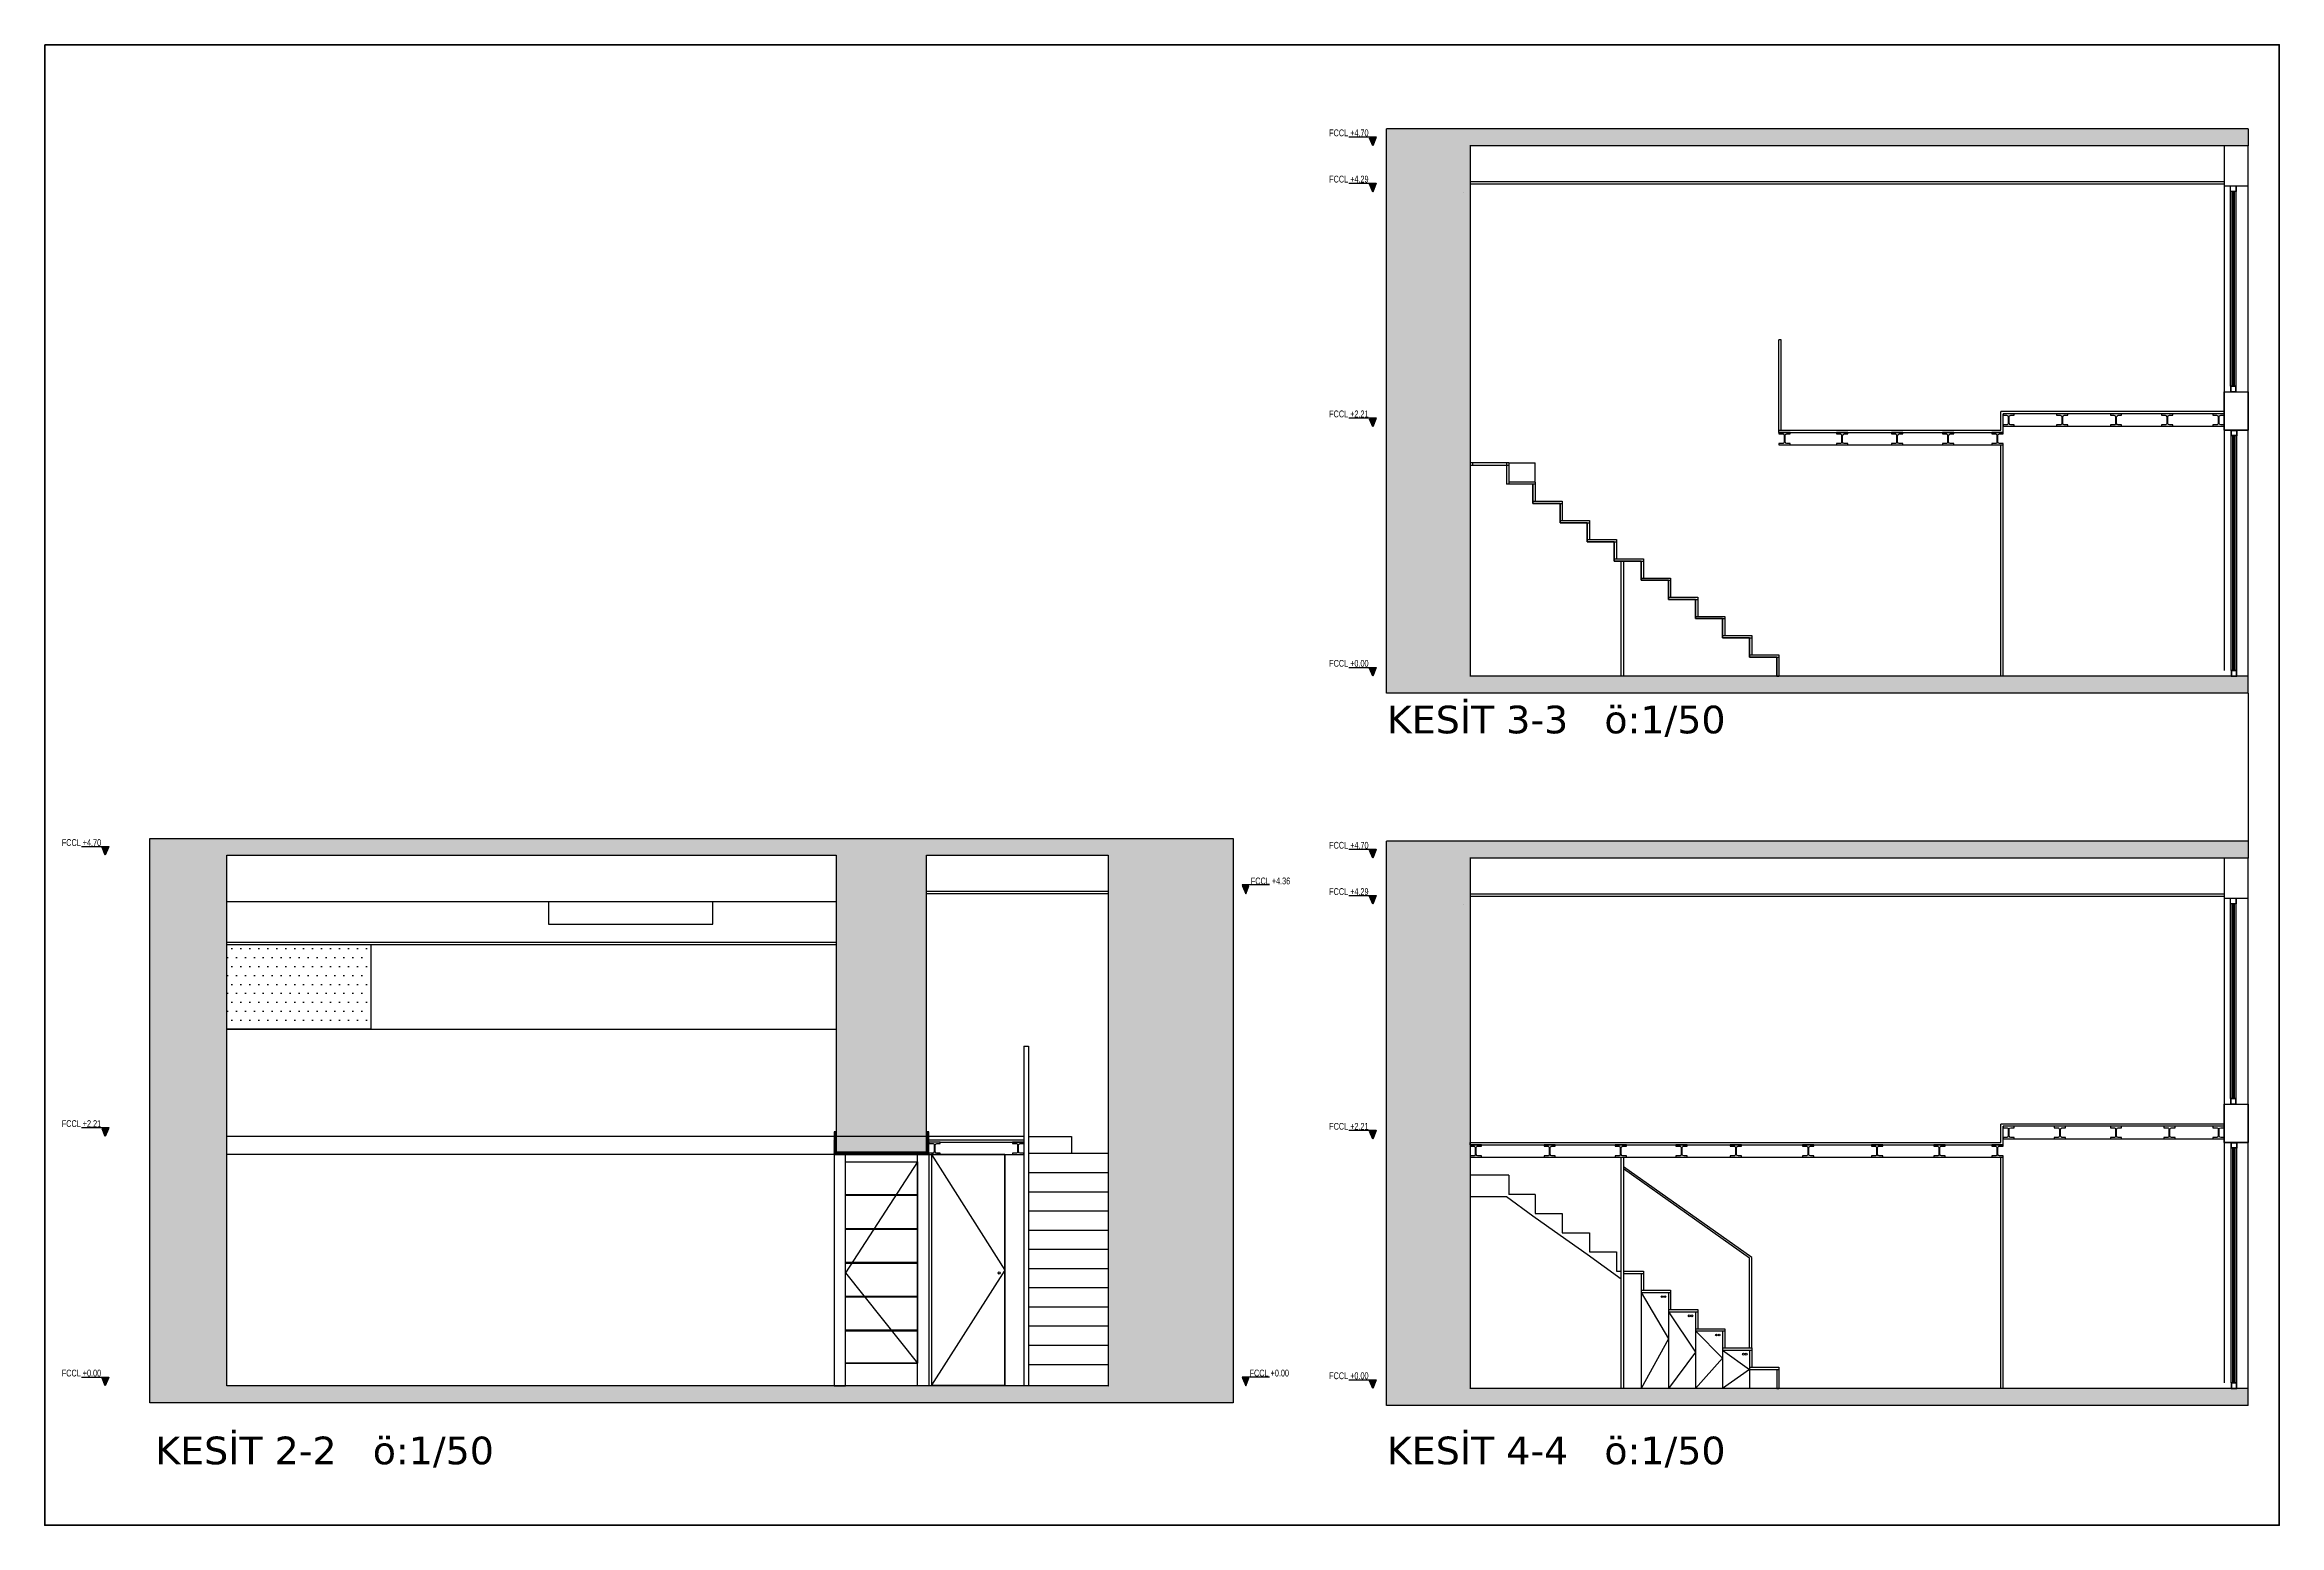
# Model space of a CAD drawing. Header units: centimetres. Extents: x -172755 to -168367, y -82915 to -78980.
# Drawn here: x -172755 to -170776, y -82915 to -81603 of the extents above; entities that cross this region are included whole.
import ezdxf
from ezdxf.enums import TextEntityAlignment as Align

# ---------------------------------------------------------------- set-up
doc = ezdxf.new("R2010")
doc.units = ezdxf.units.CM
doc.header["$LTSCALE"] = 50
for name, pattern in [('DOT', [0.25, 0, -0.25]), ('GF$0$HIDDEN', [0.375, 0.25, -0.125]), ('GF_alt_2$0$HIDDEN', [0.375, 0.25, -0.125]), ('HIDDEN', [9.525, 6.35, -3.175])]:
    doc.linetypes.add(name, pattern=pattern)
doc.layers.get('0').update_dxf_attribs({"color": 161, "lineweight": 35})
for name, color, linetype in [('DIM', 1, 'Continuous'), ('DIM_20', 61, 'Continuous'), ('DIM_50', 61, 'Continuous'), ('DOORS_VIEW', 3, 'Continuous'), ('FURNITURE', 3, 'Continuous'), ('GF$0$DOORS', 4, 'Continuous'), ('GF$0$WALL_PROJECTION', 253, 'GF$0$HIDDEN'), ('GF$0$WOOD_CLADDING', 44, 'Continuous'), ('Levels1_50', 4, 'Continuous'), ('PROFILE', 5, 'Continuous'), ('PROFILE_VIEW', 3, 'Continuous'), ('STONE_CLADDING', 41, 'Continuous'), ('STRUCT_BEAM', 30, 'Continuous'), ('SYMBOL', 7, 'Continuous'), ('TEXT_50', 5, 'Continuous'), ('VIEW', 153, 'Continuous'), ('WALL_GYPSUM_SECTION', 4, 'Continuous'), ('WALL_HATCH', 3, 'Continuous'), ('WALL_PROJECTION', 253, 'HIDDEN'), ('WALL_SECTION', 1, 'Continuous'), ('WALL_VIEW', 7, 'Continuous'), ('WIN_GLASS', 4, 'Continuous'), ('WOOD_CLADDING', 44, 'Continuous')]:
    doc.layers.add(name, color=color, linetype=linetype)
doc.styles.add('ROM0', font='ROMANS.SHX')
doc.styles.get("Standard").update_dxf_attribs({"font": 'arial.ttf'})
doc.styles.add('SWISS', font='swisscl.ttf')

msp = doc.modelspace()

# ---------------------------------------------------------------- texts
at = {"layer": 'TEXT_50', "char_height": 24.5, "width": 403.406, "attachment_point": 1}
for s, insert in [('{\\fVerdana|b0|i0|c162|p34;KESİT 3-3   ö:1/50}', (-171566.3, -82188.8)), ('{\\fVerdana|b0|i0|c162|p34;KESİT 2-2   ö:1/50}', (-172657.5, -82836.4)), ('{\\fVerdana|b0|i0|c162|p34;KESİT 4-4   ö:1/50}', (-171566.3, -82836.4))]:
    msp.add_mtext(s, dxfattribs=dict(at, insert=insert))

# ---------------------------------------------------------------- blocks, each defined once
blk = doc.blocks.new('-ENSTA01')
at = {"layer": 'DIM', "color": 5}
blk.add_lwpolyline([(-540, 200), (83, 200), (72, 175), (72, 175), (0, 0), (-72, 175), (72, 175)], dxfattribs=at)
at = {"layer": 'DIM', "color": 252}
blk.add_solid([(0, 0), (-72, 175), (72, 175)], dxfattribs=at)
at = {"layer": 'DIM_20', "color": 3, "style": 'ROM0'}
blk.add_attdef('%%P0.00', (-543, 249), '', height=120, dxfattribs=at)

# ---------------------------------------------------------------- hatches: boundary and pattern name
at = {"layer": 'STONE_CLADDING'}
h = msp.add_hatch(dxfattribs=at)
h.set_pattern_fill('ANSI31', color=256, scale=0.2, style=0)
h.set_pattern_definition([(45, (-190525.346, -83033.25525), (-0.449012806, 0.449012806), [])])
h.paths.add_polyline_path([(-172054.1, -82566.4), (-172056.1, -82566.4), (-172056.1, -82584.4), (-172056.1, -82586.4), (-171972.1, -82586.4), (-171972.1, -82566.4), (-171974.1, -82566.4), (-171974.1, -82584.4), (-172054.1, -82584.4)])
at = {"layer": 'VIEW'}
h = msp.add_hatch(dxfattribs=at)
h.set_pattern_fill('DOTS', color=256, scale=5, style=0)
h.set_pattern_definition([(180, (-172466.552, -82475.4144), (-3.96875, 7.9375), [0, -7.9375])])
h.paths.add_polyline_path([(-172594, -82400.4), (-172466.6, -82400.4), (-172466.6, -82475.4), (-172594, -82475.4)])
at = {"layer": 'WALL_HATCH'}
h = msp.add_hatch(dxfattribs=at)
h.set_pattern_fill('ANSI33', color=256, angle=360, style=0)
h.set_pattern_definition([(45, (-180845.7617, -83988.217), (-4.490128, 4.490128), []), (45, (-180841.2716, -83988.217), (-4.490128, 4.490128), [3.175, -1.5875])])
h.paths.add_polyline_path([(-171566.7, -82177.7), (-170803.3, -82177.7), (-170803.3, -82162.7), (-171492.6, -82162.7), (-171492.6, -81692.7), (-170803.3, -81692.7), (-170803.3, -81677.7), (-171566.7, -81677.7)])
h = msp.add_hatch(dxfattribs=at)
h.set_pattern_fill('ANSI33', color=256, angle=360, style=0)
h.set_pattern_definition([(45, (-195103.704, -86554.494), (-4.490128, 4.490128), []), (45, (-195099.214, -86554.494), (-4.490128, 4.490128), [3.175, -1.5875])])
h.paths.add_polyline_path([(-171974.1, -82321.4), (-171813.2, -82321.4), (-171813.2, -82355.4), (-171702.5, -82355.4), (-171702.5, -82306.4), (-172662.3, -82306.4), (-172662.3, -82321.4), (-172594, -82321.4), (-172054.1, -82321.4), (-172054.1, -82400.4), (-172054.1, -82400.4), (-172054.1, -82475.4), (-172054.1, -82475.4), (-172054.1, -82584.4), (-171974.1, -82584.4), (-171974.1, -82566.4), (-171974.1, -82566.4)])
h.paths.add_polyline_path([(-171702.5, -82355.4), (-171813.2, -82355.4), (-171813.2, -82573.4), (-171813.2, -82741.4), (-171812.7, -82741.4), (-171812.7, -82743.4), (-171813.2, -82743.4), (-171813.2, -82791.4), (-171702.5, -82791.4)])
h.paths.add_polyline_path([(-172594, -82570.4), (-172662.3, -82570.4), (-172662.3, -82791.4), (-172594, -82791.4), (-172594, -82781.4), (-172594, -82704.4), (-172594, -82696.4)])
h.paths.add_polyline_path([(-172594, -82321.4), (-172662.3, -82321.4), (-172662.3, -82570.4), (-172594, -82570.4)], flags=17)
h.paths.add_polyline_path([(-171702.5, -82806.4), (-171702.5, -82791.4), (-171813.2, -82791.4), (-171974.1, -82791.4), (-172594, -82791.4), (-172662.3, -82791.4), (-172662.3, -82806.4)])
h = msp.add_hatch(dxfattribs=at)
h.set_pattern_fill('ANSI33', color=256, angle=360, style=0)
h.set_pattern_definition([(45, (-180845.7617, -84619.3876), (-4.490128, 4.490128), []), (45, (-180841.2716, -84619.3876), (-4.490128, 4.490128), [3.175, -1.5875])])
h.paths.add_polyline_path([(-171566.7, -82808.8), (-170803.3, -82808.8), (-170803.3, -82793.8), (-171492.6, -82793.8), (-171492.6, -82323.8), (-170803.3, -82323.8), (-170803.3, -82308.8), (-171566.7, -82308.8)])

# ---------------------------------------------------------------- linework, layer by layer
msp.add_lwpolyline([(-172755.5, -81603.2), (-170775.6, -81603.2), (-170775.6, -82915), (-172755.5, -82915)], close=True)
at = {"layer": 'DIM_50'}
for p, q in [((-170824.4, -81728.2), (-170803.3, -81728.2)), ((-171218.9, -81944.7), (-171218.9, -81864.7)), ((-171216.9, -81864.7), (-171218.9, -81864.7)), ((-171216.9, -81944.7), (-171216.9, -81864.7)), ((-171218.9, -81944.7), (-171022.4, -81944.7)), ((-171218.9, -81946.7), (-171218.9, -81944.7)), ((-171218.9, -81946.7), (-171020.4, -81946.7)), ((-171022.4, -81944.7), (-171022.4, -81928.3)), ((-170824.4, -81928.3), (-171022.4, -81928.3)), ((-171020.4, -81946.7), (-171020.4, -81930.3)), ((-170824.4, -81930.3), (-171020.4, -81930.3)), ((-171010.4, -81941.3), (-170834.4, -81941.3)), ((-171492.6, -81957.7), (-171492.6, -82162.7)), ((-171208.9, -81957.7), (-171030.4, -81957.7)), ((-171458.4, -81973.7), (-171492.6, -81973.7)), ((-171458.4, -81975.9), (-171492.6, -81975.9)), ((-171490.4, -81973.9), (-171490.4, -81975.9)), ((-171460.4, -81973.7), (-171460.4, -81992.7)), ((-171458.4, -81973.7), (-171458.4, -81992.7)), ((-171458.4, -81973.7), (-171434.9, -81973.7)), ((-171434.9, -81990.7), (-171434.9, -81973.7)), ((-171434.9, -81992.7), (-171460.4, -81992.7)), ((-171434.9, -81990.7), (-171458.4, -81990.7)), ((-171436.9, -81992.7), (-171436.9, -82009.7)), ((-171434.9, -81990.7), (-171434.9, -82007.7)), ((-171436.9, -82007.7), (-171410.9, -82007.7)), ((-171436.9, -82009.7), (-171410.9, -82009.7)), ((-171412.9, -82009.7), (-171412.9, -82026.7)), ((-171412.9, -82024.7), (-171386.9, -82024.7)), ((-171410.9, -82007.7), (-171410.9, -82009.7)), ((-171410.9, -82008.7), (-171410.9, -82024.7)), ((-171386.9, -82024.7), (-171386.9, -82026.7)), ((-171386.9, -82025.7), (-171386.9, -82041.7)), ((-171412.9, -82026.7), (-171386.9, -82026.7)), ((-171388.9, -82026.7), (-171388.9, -82043.7)), ((-171388.9, -82041.7), (-171362.9, -82041.7)), ((-171388.9, -82043.7), (-171362.9, -82043.7)), ((-171364.9, -82043.7), (-171364.9, -82060.7)), ((-171362.9, -82041.7), (-171362.9, -82043.7)), ((-171362.9, -82042.7), (-171362.9, -82058.7)), ((-171364.9, -82058.7), (-171338.9, -82058.7)), ((-171364.9, -82060.7), (-171338.9, -82060.7)), ((-171340.9, -82060.7), (-171340.9, -82077.7)), ((-171338.9, -82058.7), (-171338.9, -82060.7)), ((-171338.9, -82059.7), (-171338.9, -82075.7)), ((-171340.9, -82075.7), (-171314.9, -82075.7)), ((-171340.9, -82077.7), (-171314.9, -82077.7)), ((-171316.9, -82077.7), (-171316.9, -82094.7)), ((-171314.9, -82075.7), (-171314.9, -82077.7)), ((-171314.9, -82076.7), (-171314.9, -82092.7)), ((-171316.9, -82092.7), (-171290.9, -82092.7)), ((-171316.9, -82094.7), (-171290.9, -82094.7)), ((-171292.9, -82094.7), (-171292.9, -82111.7)), ((-171290.9, -82092.7), (-171290.9, -82094.7)), ((-171290.9, -82093.7), (-171290.9, -82109.7)), ((-171292.9, -82109.7), (-171266.9, -82109.7)), ((-171292.9, -82111.7), (-171266.9, -82111.7)), ((-171268.9, -82111.7), (-171268.9, -82128.7)), ((-171266.9, -82109.7), (-171266.9, -82111.7)), ((-171266.9, -82110.7), (-171266.9, -82126.7)), ((-171268.9, -82126.7), (-171242.9, -82126.7)), ((-171268.9, -82128.7), (-171242.9, -82128.7)), ((-171244.9, -82128.7), (-171244.9, -82145.7)), ((-171244.9, -82143.7), (-171218.9, -82143.7)), ((-171242.9, -82126.7), (-171242.9, -82128.7)), ((-171242.9, -82127.7), (-171242.9, -82143.7)), ((-171218.9, -82143.7), (-171218.9, -82145.7)), ((-171218.9, -82144.7), (-171218.9, -82162.7)), ((-171244.9, -82145.7), (-171218.9, -82145.7)), ((-171220.9, -82145.7), (-171220.9, -82162.7)), ((-171220.9, -82162.7), (-171218.9, -82162.7)), ((-170803.3, -82177.7), (-170803.3, -82308.8)), ((-170824.4, -82359.4), (-170803.3, -82359.4)), ((-171888.1, -82490.4), (-171888.1, -82791.4)), ((-171888.1, -82490.4), (-171883.9, -82490.4)), ((-171883.9, -82490.4), (-171883.9, -82791.4)), ((-171022.4, -82575.8), (-171022.4, -82559.5)), ((-170824.4, -82559.5), (-171022.4, -82559.5)), ((-171888.1, -82570.4), (-171972.1, -82570.4)), ((-171972.1, -82573.4), (-171888.1, -82573.4)), ((-171962.1, -82575.4), (-171888.1, -82575.4)), ((-171883.9, -82570.4), (-171845.8, -82570.4)), ((-171845.8, -82570.4), (-171845.8, -82585.4)), ((-171492.6, -82575.8), (-171022.4, -82575.8)), ((-171492.6, -82577.8), (-171492.6, -82575.8)), ((-171492.6, -82577.8), (-171020.4, -82577.8)), ((-171020.4, -82577.8), (-171020.4, -82561.5)), ((-170824.4, -82561.5), (-171020.4, -82561.5)), ((-171010.4, -82572.5), (-170834.4, -82572.5)), ((-171883.9, -82585.4), (-171813.2, -82585.4)), ((-171492.6, -82588.8), (-171492.6, -82793.8)), ((-171482.6, -82588.8), (-171030.4, -82588.8)), ((-171242.9, -82677.8), (-171356.7, -82597.3)), ((-171244.9, -82678.4), (-171356.7, -82599.3)), ((-171883.9, -82602.4), (-171813.2, -82602.4)), ((-171883.9, -82619.4), (-171813.2, -82619.4)), ((-171883.9, -82636.4), (-171813.2, -82636.4)), ((-171492.6, -82623.8), (-171460.4, -82623.8)), ((-171460.4, -82623.8), (-171436.9, -82640.8)), ((-171410.9, -82638.8), (-171410.9, -82640.8)), ((-171883.9, -82653.4), (-171813.2, -82653.4)), ((-171436.9, -82640.8), (-171412.9, -82657.8)), ((-171412.9, -82657.8), (-171388.9, -82674.8)), ((-171386.9, -82655.8), (-171386.9, -82657.8)), ((-171883.9, -82670.4), (-171813.2, -82670.4)), ((-171388.9, -82674.8), (-171358.7, -82696.5)), ((-171362.9, -82672.8), (-171362.9, -82674.8)), ((-171244.9, -82757.8), (-171244.9, -82678.4)), ((-171242.9, -82757.8), (-171242.9, -82677.8)), ((-171883.9, -82687.4), (-171813.2, -82687.4)), ((-171362.9, -82689.8), (-171358.7, -82689.8)), ((-171356.7, -82689.8), (-171338.9, -82689.8)), ((-171356.7, -82691.8), (-171338.9, -82691.8)), ((-171340.9, -82691.8), (-171340.9, -82708.8)), ((-171338.9, -82689.8), (-171338.9, -82691.8)), ((-171338.9, -82690.8), (-171338.9, -82706.8)), ((-171883.9, -82704.4), (-171813.2, -82704.4)), ((-171340.9, -82706.8), (-171314.9, -82706.8)), ((-171340.9, -82708.8), (-171314.9, -82708.8)), ((-171340.9, -82708.8), (-171340.9, -82793.8)), ((-171316.9, -82708.8), (-171316.9, -82725.8)), ((-171314.9, -82706.8), (-171314.9, -82708.8)), ((-171314.9, -82707.8), (-171314.9, -82723.8)), ((-171883.9, -82721.4), (-171813.2, -82721.4)), ((-171883.9, -82738.4), (-171813.2, -82738.4)), ((-171316.9, -82723.8), (-171290.9, -82723.8)), ((-171316.9, -82725.8), (-171290.9, -82725.8)), ((-171316.9, -82725.8), (-171316.9, -82793.8)), ((-171292.9, -82725.8), (-171292.9, -82742.8)), ((-171290.9, -82723.8), (-171290.9, -82725.8)), ((-171290.9, -82724.8), (-171290.9, -82740.8)), ((-171883.9, -82755.4), (-171813.2, -82755.4)), ((-171292.9, -82740.8), (-171266.9, -82740.8)), ((-171292.9, -82742.8), (-171266.9, -82742.8)), ((-171292.9, -82742.8), (-171292.9, -82793.8)), ((-171268.9, -82742.8), (-171268.9, -82759.8)), ((-171268.9, -82757.8), (-171242.9, -82757.8)), ((-171266.9, -82740.8), (-171266.9, -82742.8)), ((-171266.9, -82741.8), (-171266.9, -82757.8)), ((-171242.9, -82757.8), (-171242.9, -82759.8)), ((-171242.9, -82758.8), (-171242.9, -82774.8)), ((-171883.9, -82772.4), (-171813.2, -82772.4)), ((-171268.9, -82759.8), (-171242.9, -82759.8)), ((-171268.9, -82759.8), (-171268.9, -82793.8)), ((-171244.9, -82759.8), (-171244.9, -82776.8)), ((-171244.9, -82774.8), (-171218.9, -82774.8)), ((-171244.9, -82776.8), (-171218.9, -82776.8)), ((-171244.9, -82776.8), (-171244.9, -82793.8)), ((-171220.9, -82776.8), (-171220.9, -82793.8)), ((-171218.9, -82774.8), (-171218.9, -82776.8)), ((-171218.9, -82775.8), (-171218.9, -82793.8)), ((-171220.9, -82793.8), (-171218.9, -82793.8))]:
    msp.add_line(p, q, dxfattribs=at)
for centre in [(-171322.4, -82712.4), (-171320, -82712.4), (-171298.4, -82729.4), (-171296, -82729.4), (-171274.4, -82746.4), (-171272, -82746.4), (-171250.4, -82763.4), (-171248, -82763.4)]:
    msp.add_circle(centre, 0.8, dxfattribs=at)
at = {"layer": 'DOORS_VIEW', "color": 253, "linetype": 'HIDDEN', "ltscale": 30}
for p, q in [((-171972.1, -82570.4), (-172594, -82570.4)), ((-171340.9, -82708.8), (-171316.9, -82749.9)), ((-171316.9, -82725.8), (-171292.9, -82761.7)), ((-171316.9, -82749.9), (-171340.9, -82793.8)), ((-171292.9, -82742.8), (-171268.9, -82766.9)), ((-171292.9, -82761.7), (-171316.9, -82793.8)), ((-171268.9, -82766.9), (-171292.9, -82793.8)), ((-171268.9, -82759.8), (-171244.9, -82776.8)), ((-171244.9, -82776.8), (-171268.9, -82793.8))]:
    msp.add_line(p, q, dxfattribs=at)
msp.add_lwpolyline([(-171969.7, -82586.4), (-171904.7, -82688.8), (-171969.7, -82790.9)], dxfattribs=at)
at = {"layer": 'FURNITURE'}
msp.add_line((-170945.2, -82559.5), (-170947.2, -82559.5), dxfattribs=at)
at = {"layer": 'FURNITURE', "color": 253, "linetype": 'GF_alt_2$0$HIDDEN', "ltscale": 30}
msp.add_lwpolyline([(-171982.1, -82592.9), (-172046.1, -82691.4), (-171982.1, -82771.4)], dxfattribs=at)
at = {"layer": 'FURNITURE'}
msp.add_circle((-171909.8, -82691.4), 1, dxfattribs=at)
at = {"layer": 'GF$0$DOORS'}
for points in [[(-171022.4, -82162.7), (-171022.4, -81957.7)], [(-171020.4, -82162.7), (-171020.4, -81957.7)], [(-171022.4, -82793.8), (-171022.4, -82588.8)], [(-171020.4, -82793.8), (-171020.4, -82588.8)]]:
    msp.add_lwpolyline(points, dxfattribs=at)
at = {"layer": 'GF$0$WALL_PROJECTION', "ltscale": 40}
for p, q in [((-171458.4, -82604.8), (-171492.6, -82604.8)), ((-171458.4, -82604.8), (-171458.4, -82621.8)), ((-171434.9, -82621.8), (-171458.4, -82621.8)), ((-171434.9, -82621.8), (-171434.9, -82638.8)), ((-171434.9, -82638.8), (-171410.9, -82638.8)), ((-171410.9, -82639.8), (-171410.9, -82655.8)), ((-171410.9, -82655.8), (-171386.9, -82655.8)), ((-171386.9, -82656.8), (-171386.9, -82672.8)), ((-171386.9, -82672.8), (-171362.9, -82672.8)), ((-171362.9, -82673.8), (-171362.9, -82689.8))]:
    msp.add_line(p, q, dxfattribs=at)
at = {"layer": 'GF$0$WOOD_CLADDING'}
for p, q in [((-171358.7, -82793.8), (-171358.7, -82588.8)), ((-171356.7, -82588.8), (-171356.7, -82793.8)), ((-171356.7, -82793.8), (-171358.7, -82793.8))]:
    msp.add_line(p, q, dxfattribs=at)
msp.add_lwpolyline([(-171358.7, -82162.7), (-171358.7, -82060.7), (-171356.7, -82060.7), (-171356.7, -82162.7)], close=True, dxfattribs=at)
at = {"layer": 'PROFILE'}
for points in [[(-170818.9, -81728.2), (-170813.9, -81728.2), (-170813.9, -81733.2), (-170818.9, -81733.2), (-170818.9, -81728.2)], [(-170818.9, -81910.7), (-170813.9, -81910.7), (-170813.9, -81905.7), (-170818.9, -81905.7), (-170818.9, -81910.7)], [(-170818.3, -81944.7), (-170813.3, -81944.7), (-170813.3, -81949.7), (-170818.3, -81949.7), (-170818.3, -81944.7)], [(-170818.3, -82162.7), (-170813.3, -82162.7), (-170813.3, -82157.7), (-170818.3, -82157.7), (-170818.3, -82162.7)], [(-170818.9, -82359.4), (-170813.9, -82359.4), (-170813.9, -82364.4), (-170818.9, -82364.4), (-170818.9, -82359.4)], [(-170818.9, -82541.8), (-170813.9, -82541.8), (-170813.9, -82536.8), (-170818.9, -82536.8), (-170818.9, -82541.8)], [(-170818.3, -82575.8), (-170813.3, -82575.8), (-170813.3, -82580.8), (-170818.3, -82580.8), (-170818.3, -82575.8)], [(-170818.3, -82793.8), (-170813.3, -82793.8), (-170813.3, -82788.8), (-170818.3, -82788.8), (-170818.3, -82793.8)]]:
    msp.add_lwpolyline(points, dxfattribs=at)
for points in [[(-170818.6, -81910.4), (-170814.2, -81910.4), (-170814.2, -81906), (-170818.6, -81906)], [(-170818, -81945), (-170813.6, -81945), (-170813.6, -81949.4), (-170818, -81949.4)], [(-170818, -82162.4), (-170813.6, -82162.4), (-170813.6, -82158), (-170818, -82158)], [(-170818.6, -82541.5), (-170814.2, -82541.5), (-170814.2, -82537.1), (-170818.6, -82537.1)], [(-170818, -82576.1), (-170813.6, -82576.1), (-170813.6, -82580.5), (-170818, -82580.5)], [(-170818, -82793.5), (-170813.6, -82793.5), (-170813.6, -82789.1), (-170818, -82789.1)]]:
    msp.add_lwpolyline(points, close=True, dxfattribs=at)
at = {"layer": 'PROFILE_VIEW'}
for p, q in [((-170824.4, -81692.7), (-170824.4, -82157.7)), ((-170818.9, -81905.7), (-170818.9, -81728.2)), ((-170813.9, -81905.7), (-170813.9, -81728.2)), ((-170818.3, -82157.7), (-170818.3, -81949.7)), ((-170813.3, -82157.7), (-170813.3, -81949.7)), ((-170824.4, -82323.8), (-170824.4, -82788.8)), ((-170818.9, -82536.8), (-170818.9, -82359.4)), ((-170813.9, -82536.8), (-170813.9, -82359.4)), ((-170818.3, -82788.8), (-170818.3, -82580.8)), ((-170813.3, -82788.8), (-170813.3, -82580.8))]:
    msp.add_line(p, q, dxfattribs=at)
at = {"layer": 'STONE_CLADDING'}
for points in [[(-172054.1, -82566.4), (-172056.1, -82566.4), (-172056.1, -82584.4), (-172056.1, -82586.4), (-171972.1, -82586.4), (-171972.1, -82566.4), (-171974.1, -82566.4), (-171974.1, -82584.4), (-172054.1, -82584.4), (-172054.1, -82566.4)], [(-172056.1, -82586.4), (-172056.1, -82791.4)], [(-171972.1, -82586.4), (-171972.1, -82791.4)]]:
    msp.add_lwpolyline(points, dxfattribs=at)
at = {"layer": 'STRUCT_BEAM'}
for points in [[(-171208.9, -81946.7), (-171218.9, -81946.7), (-171218.9, -81947.9), (-171215.8, -81947.9, -0.46144), (-171214.4, -81949.6), (-171214.4, -81955.3, -0.472845), (-171215.8, -81956.5), (-171218.9, -81956.5), (-171218.9, -81957.7), (-171208.9, -81957.7), (-171208.9, -81956.5), (-171212, -81956.5, -0.358063), (-171213.5, -81955.3), (-171213.5, -81949.6, -0.368529), (-171212, -81947.9), (-171208.9, -81947.9), (-171208.9, -81946.7)], [(-171158, -81946.7), (-171168, -81946.7), (-171168, -81947.9), (-171164.9, -81947.9, -0.46144), (-171163.5, -81949.6), (-171163.5, -81955.3, -0.472845), (-171164.9, -81956.5), (-171168, -81956.5), (-171168, -81957.7), (-171158, -81957.7), (-171158, -81956.5), (-171161.1, -81956.5, -0.358063), (-171162.6, -81955.3), (-171162.6, -81949.6, -0.368529), (-171161.1, -81947.9), (-171158, -81947.9), (-171158, -81946.7)], [(-171109.3, -81946.7), (-171119.3, -81946.7), (-171119.3, -81947.9), (-171116.2, -81947.9, -0.46144), (-171114.7, -81949.6), (-171114.7, -81955.3, -0.472845), (-171116.2, -81956.5), (-171119.3, -81956.5), (-171119.3, -81957.7), (-171109.3, -81957.7), (-171109.3, -81956.5), (-171112.4, -81956.5, -0.358063), (-171113.8, -81955.3), (-171113.8, -81949.6, -0.368529), (-171112.4, -81947.9), (-171109.3, -81947.9), (-171109.3, -81946.7)], [(-171064, -81946.7), (-171074, -81946.7), (-171074, -81947.9), (-171070.9, -81947.9, -0.46144), (-171069.5, -81949.6), (-171069.5, -81955.3, -0.472845), (-171070.9, -81956.5), (-171074, -81956.5), (-171074, -81957.7), (-171064, -81957.7), (-171064, -81956.5), (-171067.1, -81956.5, -0.358063), (-171068.6, -81955.3), (-171068.6, -81949.6, -0.368529), (-171067.1, -81947.9), (-171064, -81947.9), (-171064, -81946.7)], [(-171020.4, -81946.7), (-171030.4, -81946.7), (-171030.4, -81947.9), (-171027.3, -81947.9, -0.46144), (-171025.9, -81949.6), (-171025.9, -81955.3, -0.472845), (-171027.3, -81956.5), (-171030.4, -81956.5), (-171030.4, -81957.7), (-171020.4, -81957.7), (-171020.4, -81956.5), (-171023.5, -81956.5, -0.358063), (-171025, -81955.3), (-171025, -81949.6, -0.368529), (-171023.5, -81947.9), (-171020.4, -81947.9), (-171020.4, -81946.7)], [(-171010.4, -81930.3), (-171020.4, -81930.3), (-171020.4, -81931.5), (-171017.3, -81931.5, -0.46144), (-171015.9, -81933.2), (-171015.9, -81938.9, -0.472845), (-171017.3, -81940.1), (-171020.4, -81940.1), (-171020.4, -81941.3), (-171010.4, -81941.3), (-171010.4, -81940.1), (-171013.5, -81940.1, -0.358063), (-171015, -81938.9), (-171015, -81933.2, -0.368529), (-171013.5, -81931.5), (-171010.4, -81931.5), (-171010.4, -81930.3)], [(-170963, -81930.3), (-170973, -81930.3), (-170973, -81931.5), (-170969.9, -81931.5, -0.46144), (-170968.4, -81933.2), (-170968.4, -81938.9, -0.472845), (-170969.9, -81940.1), (-170973, -81940.1), (-170973, -81941.3), (-170963, -81941.3), (-170963, -81940.1), (-170966.1, -81940.1, -0.358063), (-170967.5, -81938.9), (-170967.5, -81933.2, -0.368529), (-170966.1, -81931.5), (-170963, -81931.5), (-170963, -81930.3)], [(-170915.3, -81930.3), (-170925.3, -81930.3), (-170925.3, -81931.5), (-170922.2, -81931.5, -0.46144), (-170920.7, -81933.2), (-170920.7, -81938.9, -0.472845), (-170922.2, -81940.1), (-170925.3, -81940.1), (-170925.3, -81941.3), (-170915.3, -81941.3), (-170915.3, -81940.1), (-170918.3, -81940.1, -0.358063), (-170919.8, -81938.9), (-170919.8, -81933.2, -0.368529), (-170918.3, -81931.5), (-170915.3, -81931.5), (-170915.3, -81930.3)], [(-170869.9, -81930.3), (-170879.9, -81930.3), (-170879.9, -81931.5), (-170876.8, -81931.5, -0.46144), (-170875.4, -81933.2), (-170875.4, -81938.9, -0.472845), (-170876.8, -81940.1), (-170879.9, -81940.1), (-170879.9, -81941.3), (-170869.9, -81941.3), (-170869.9, -81940.1), (-170873, -81940.1, -0.358063), (-170874.5, -81938.9), (-170874.5, -81933.2, -0.368529), (-170873, -81931.5), (-170869.9, -81931.5), (-170869.9, -81930.3)], [(-170824.4, -81930.3), (-170834.4, -81930.3), (-170834.4, -81931.5), (-170831.3, -81931.5, -0.46144), (-170829.9, -81933.2), (-170829.9, -81938.9, -0.472845), (-170831.3, -81940.1), (-170834.4, -81940.1), (-170834.4, -81941.3), (-170824.4, -81941.3), (-170824.4, -81940.1), (-170827.5, -81940.1, -0.358063), (-170829, -81938.9), (-170829, -81933.2, -0.368529), (-170827.5, -81931.5), (-170824.4, -81931.5), (-170824.4, -81930.3)], [(-171962.1, -82575.4), (-171972.1, -82575.4), (-171972.1, -82576.6), (-171969, -82576.6, -0.46144), (-171967.5, -82578.3), (-171967.5, -82584, -0.472845), (-171969, -82585.2), (-171972.1, -82585.2), (-171972.1, -82586.4), (-171962.1, -82586.4), (-171962.1, -82585.2), (-171965.1, -82585.2, -0.358063), (-171966.6, -82584), (-171966.6, -82578.3, -0.368529), (-171965.1, -82576.6), (-171962.1, -82576.6), (-171962.1, -82575.4)], [(-171888.1, -82575.4), (-171898.1, -82575.4), (-171898.1, -82576.6), (-171895, -82576.6, -0.46144), (-171893.6, -82578.3), (-171893.6, -82584, -0.472845), (-171895, -82585.2), (-171898.1, -82585.2), (-171898.1, -82586.4), (-171888.1, -82586.4), (-171888.1, -82585.2), (-171891.2, -82585.2, -0.358063), (-171892.7, -82584), (-171892.7, -82578.3, -0.368529), (-171891.2, -82576.6), (-171888.1, -82576.6), (-171888.1, -82575.4)], [(-171482.6, -82577.8), (-171492.6, -82577.8), (-171492.6, -82579), (-171489.5, -82579, -0.46144), (-171488.1, -82580.8), (-171488.1, -82586.4, -0.472845), (-171489.5, -82587.7), (-171492.6, -82587.7), (-171492.6, -82588.8), (-171482.6, -82588.8), (-171482.6, -82587.7), (-171485.7, -82587.7, -0.358063), (-171487.2, -82586.4), (-171487.2, -82580.8, -0.368529), (-171485.7, -82579), (-171482.6, -82579), (-171482.6, -82577.8)], [(-171417.1, -82577.8), (-171427.1, -82577.8), (-171427.1, -82579), (-171424, -82579, -0.46144), (-171422.5, -82580.8), (-171422.5, -82586.4, -0.472845), (-171424, -82587.7), (-171427.1, -82587.7), (-171427.1, -82588.8), (-171417.1, -82588.8), (-171417.1, -82587.7), (-171420.2, -82587.7, -0.358063), (-171421.6, -82586.4), (-171421.6, -82580.8, -0.368529), (-171420.2, -82579), (-171417.1, -82579), (-171417.1, -82577.8)], [(-171354.1, -82577.8), (-171364.1, -82577.8), (-171364.1, -82579), (-171361, -82579, -0.46144), (-171359.5, -82580.8), (-171359.5, -82586.4, -0.472845), (-171361, -82587.7), (-171364.1, -82587.7), (-171364.1, -82588.8), (-171354.1, -82588.8), (-171354.1, -82587.7), (-171357.2, -82587.7, -0.358063), (-171358.7, -82586.4), (-171358.7, -82580.8, -0.368529), (-171357.2, -82579), (-171354.1, -82579), (-171354.1, -82577.8)], [(-171300.2, -82577.8), (-171310.2, -82577.8), (-171310.2, -82579), (-171307.1, -82579, -0.46144), (-171305.6, -82580.8), (-171305.6, -82586.4, -0.472845), (-171307.1, -82587.7), (-171310.2, -82587.7), (-171310.2, -82588.8), (-171300.2, -82588.8), (-171300.2, -82587.7), (-171303.3, -82587.7, -0.358063), (-171304.8, -82586.4), (-171304.8, -82580.8, -0.368529), (-171303.3, -82579), (-171300.2, -82579), (-171300.2, -82577.8)], [(-171252.1, -82577.8), (-171262.1, -82577.8), (-171262.1, -82579), (-171259, -82579, -0.46144), (-171257.5, -82580.8), (-171257.5, -82586.4, -0.472845), (-171259, -82587.7), (-171262.1, -82587.7), (-171262.1, -82588.8), (-171252.1, -82588.8), (-171252.1, -82587.7), (-171255.2, -82587.7, -0.358063), (-171256.6, -82586.4), (-171256.6, -82580.8, -0.368529), (-171255.2, -82579), (-171252.1, -82579), (-171252.1, -82577.8)], [(-171188, -82577.8), (-171198, -82577.8), (-171198, -82579), (-171194.9, -82579, -0.46144), (-171193.4, -82580.8), (-171193.4, -82586.4, -0.472845), (-171194.9, -82587.7), (-171198, -82587.7), (-171198, -82588.8), (-171188, -82588.8), (-171188, -82587.7), (-171191.1, -82587.7, -0.358063), (-171192.5, -82586.4), (-171192.5, -82580.8, -0.368529), (-171191.1, -82579), (-171188, -82579), (-171188, -82577.8)], [(-171127, -82577.8), (-171137, -82577.8), (-171137, -82579), (-171133.9, -82579, -0.46144), (-171132.5, -82580.8), (-171132.5, -82586.4, -0.472845), (-171133.9, -82587.7), (-171137, -82587.7), (-171137, -82588.8), (-171127, -82588.8), (-171127, -82587.7), (-171130.1, -82587.7, -0.358063), (-171131.6, -82586.4), (-171131.6, -82580.8, -0.368529), (-171130.1, -82579), (-171127, -82579), (-171127, -82577.8)], [(-171071.8, -82577.8), (-171081.8, -82577.8), (-171081.8, -82579), (-171078.7, -82579, -0.46144), (-171077.2, -82580.8), (-171077.2, -82586.4, -0.472845), (-171078.7, -82587.7), (-171081.8, -82587.7), (-171081.8, -82588.8), (-171071.8, -82588.8), (-171071.8, -82587.7), (-171074.9, -82587.7, -0.358063), (-171076.4, -82586.4), (-171076.4, -82580.8, -0.368529), (-171074.9, -82579), (-171071.8, -82579), (-171071.8, -82577.8)], [(-171020.4, -82577.8), (-171030.4, -82577.8), (-171030.4, -82579), (-171027.3, -82579, -0.46144), (-171025.9, -82580.8), (-171025.9, -82586.4, -0.472845), (-171027.3, -82587.7), (-171030.4, -82587.7), (-171030.4, -82588.8), (-171020.4, -82588.8), (-171020.4, -82587.7), (-171023.5, -82587.7, -0.358063), (-171025, -82586.4), (-171025, -82580.8, -0.368529), (-171023.5, -82579), (-171020.4, -82579), (-171020.4, -82577.8)], [(-171010.4, -82561.5), (-171020.4, -82561.5), (-171020.4, -82562.7), (-171017.3, -82562.7, -0.46144), (-171015.9, -82564.4), (-171015.9, -82570.1, -0.472845), (-171017.3, -82571.3), (-171020.4, -82571.3), (-171020.4, -82572.5), (-171010.4, -82572.5), (-171010.4, -82571.3), (-171013.5, -82571.3, -0.358063), (-171015, -82570.1), (-171015, -82564.4, -0.368529), (-171013.5, -82562.7), (-171010.4, -82562.7), (-171010.4, -82561.5)], [(-170965.1, -82561.5), (-170975.1, -82561.5), (-170975.1, -82562.7), (-170972, -82562.7, -0.46144), (-170970.5, -82564.4), (-170970.5, -82570.1, -0.472845), (-170972, -82571.3), (-170975.1, -82571.3), (-170975.1, -82572.5), (-170965.1, -82572.5), (-170965.1, -82571.3), (-170968.2, -82571.3, -0.358063), (-170969.6, -82570.1), (-170969.6, -82564.4, -0.368529), (-170968.2, -82562.7), (-170965.1, -82562.7), (-170965.1, -82561.5)], [(-170915.3, -82561.5), (-170925.3, -82561.5), (-170925.3, -82562.7), (-170922.2, -82562.7, -0.46144), (-170920.7, -82564.4), (-170920.7, -82570.1, -0.472845), (-170922.2, -82571.3), (-170925.3, -82571.3), (-170925.3, -82572.5), (-170915.3, -82572.5), (-170915.3, -82571.3), (-170918.3, -82571.3, -0.358063), (-170919.8, -82570.1), (-170919.8, -82564.4, -0.368529), (-170918.3, -82562.7), (-170915.3, -82562.7), (-170915.3, -82561.5)], [(-170867.9, -82561.5), (-170877.9, -82561.5), (-170877.9, -82562.7), (-170874.8, -82562.7, -0.46144), (-170873.4, -82564.4), (-170873.4, -82570.1, -0.472845), (-170874.8, -82571.3), (-170877.9, -82571.3), (-170877.9, -82572.5), (-170867.9, -82572.5), (-170867.9, -82571.3), (-170871, -82571.3, -0.358063), (-170872.5, -82570.1), (-170872.5, -82564.4, -0.368529), (-170871, -82562.7), (-170867.9, -82562.7), (-170867.9, -82561.5)], [(-170824.4, -82561.5), (-170834.4, -82561.5), (-170834.4, -82562.7), (-170831.3, -82562.7, -0.46144), (-170829.9, -82564.4), (-170829.9, -82570.1, -0.472845), (-170831.3, -82571.3), (-170834.4, -82571.3), (-170834.4, -82572.5), (-170824.4, -82572.5), (-170824.4, -82571.3), (-170827.5, -82571.3, -0.358063), (-170829, -82570.1), (-170829, -82564.4, -0.368529), (-170827.5, -82562.7), (-170824.4, -82562.7), (-170824.4, -82561.5)]]:
    msp.add_lwpolyline(points, format="xyb", close=True, dxfattribs=at)
at = {"layer": 'SYMBOL', "linetype": 'DOT', "ltscale": 20}
for p, q in [((-171492.6, -81692.7), (-171578.9, -81692.7)), ((-171498.1, -81733.7), (-171578.9, -81733.7)), ((-171492.6, -81941.7), (-171578.9, -81941.7)), ((-171492.6, -82162.7), (-171578.9, -82162.7)), ((-172594, -82321.4), (-172701.8, -82321.4)), ((-171492.6, -82323.8), (-171578.9, -82323.8)), ((-171814.2, -82355.4), (-171691.4, -82355.4)), ((-171498.1, -82364.8), (-171578.9, -82364.8)), ((-172594, -82570.4), (-172701.8, -82570.4)), ((-171492.6, -82572.8), (-171578.9, -82572.8)), ((-172594, -82791.4), (-172701.8, -82791.4)), ((-171813.2, -82791.4), (-171691.4, -82791.4)), ((-171492.6, -82793.8), (-171578.9, -82793.8))]:
    msp.add_line(p, q, dxfattribs=at)
at = {"layer": 'VIEW'}
msp.add_lwpolyline([(-171220.9, -82162.7), (-171220.9, -82162.7), (-171220.9, -82145.7), (-171244.9, -82145.7), (-171244.9, -82128.7), (-171268.9, -82128.7), (-171268.9, -82111.7), (-171292.9, -82111.7), (-171292.9, -82094.7), (-171316.9, -82094.7), (-171316.9, -82077.7), (-171340.9, -82077.7), (-171340.9, -82060.7), (-171364.9, -82060.7), (-171364.9, -82043.7), (-171388.9, -82043.7), (-171388.9, -82026.7), (-171412.9, -82026.7), (-171412.9, -82009.7), (-171436.9, -82009.7), (-171436.9, -81992.7), (-171458.9, -81992.7)], dxfattribs=at)
at = {"layer": 'WALL_GYPSUM_SECTION'}
for points in [[(-170824.4, -81724.7), (-171492.6, -81724.7)], [(-170824.4, -81726.7), (-171492.6, -81726.7)], [(-171813.2, -82353.4), (-171974.2, -82353.4)], [(-171813.2, -82355.4), (-171974.2, -82355.4)], [(-170824.4, -82355.8), (-171492.6, -82355.8)], [(-170824.4, -82357.8), (-171492.6, -82357.8)], [(-172594, -82398.4), (-172054.1, -82398.4)], [(-172594, -82400.4), (-172054.1, -82400.4)]]:
    msp.add_lwpolyline(points, dxfattribs=at)
at = {"layer": 'WALL_PROJECTION', "ltscale": 20}
for points in [[(-172594, -82362.4), (-172054.1, -82362.4)], [(-172309, -82362.4), (-172309, -82382.4), (-172163.5, -82382.4), (-172163.5, -82362.4)]]:
    msp.add_lwpolyline(points, dxfattribs=at)
at = {"layer": 'WALL_SECTION'}
for p, q in [((-170803.3, -81677.7), (-171566.7, -81677.7)), ((-171566.7, -82177.7), (-171566.7, -81677.7)), ((-170803.3, -81677.7), (-170803.3, -81692.7)), ((-170803.3, -81692.7), (-171492.6, -81692.7)), ((-171492.6, -81692.7), (-171492.6, -82162.7)), ((-170803.3, -82162.7), (-171492.6, -82162.7)), ((-170803.3, -82177.7), (-170803.3, -82162.7)), ((-170803.3, -82177.7), (-171566.7, -82177.7)), ((-170803.3, -82308.8), (-171566.7, -82308.8)), ((-171566.7, -82808.8), (-171566.7, -82308.8)), ((-170803.3, -82308.8), (-170803.3, -82323.8)), ((-170803.3, -82323.8), (-171492.6, -82323.8)), ((-171492.6, -82323.8), (-171492.6, -82793.8)), ((-172054.1, -82584.4), (-171974.1, -82584.4)), ((-170803.3, -82793.8), (-171492.6, -82793.8)), ((-170803.3, -82808.8), (-170803.3, -82793.8)), ((-170803.3, -82808.8), (-171566.7, -82808.8))]:
    msp.add_line(p, q, dxfattribs=at)
msp.add_lwpolyline([(-172662.3, -82806.4), (-172662.3, -82306.4), (-171702.5, -82306.4), (-171702.5, -82806.4)], close=True, dxfattribs=at)
msp.add_lwpolyline([(-172054.1, -82584.4), (-171974.1, -82584.4), (-171974.1, -82321.4), (-171813.2, -82321.4), (-171813.2, -82573.4), (-171813.2, -82573.4), (-171813.2, -82791.4), (-171813.2, -82791.4), (-171974.1, -82791.4), (-172594, -82791.4), (-172594, -82321.4), (-172054.1, -82321.4), (-172054.1, -82584.4)], dxfattribs=at)
at = {"layer": 'WALL_VIEW'}
for points in [[(-170803.3, -82162.7), (-170803.3, -81692.7)], [(-170824.4, -81944.7), (-170803.3, -81944.7)], [(-170803.3, -82793.8), (-170803.3, -82323.8)], [(-170824.4, -82575.8), (-170803.3, -82575.8)]]:
    msp.add_lwpolyline(points, dxfattribs=at)
for points in [[(-170824.4, -81910.7), (-170803.3, -81910.7), (-170803.3, -81944.7), (-170824.4, -81944.7)], [(-172594, -82400.4), (-172466.6, -82400.4), (-172466.6, -82475.4), (-172594, -82475.4)], [(-170824.4, -82541.8), (-170803.3, -82541.8), (-170803.3, -82575.8), (-170824.4, -82575.8)]]:
    msp.add_lwpolyline(points, close=True, dxfattribs=at)
at = {"layer": 'WIN_GLASS'}
for p, q in [((-170817.4, -81905.7), (-170817.4, -81733.2)), ((-170816.4, -81905.7), (-170816.4, -81733.2)), ((-170815.4, -81905.7), (-170815.4, -81733.2)), ((-170816.8, -82157.7), (-170816.8, -81949.7)), ((-170815.8, -82157.7), (-170815.8, -81949.7)), ((-170814.8, -82157.7), (-170814.8, -81949.7)), ((-170817.4, -82536.8), (-170817.4, -82364.4)), ((-170816.4, -82536.8), (-170816.4, -82364.4)), ((-170815.4, -82536.8), (-170815.4, -82364.4)), ((-170816.8, -82788.8), (-170816.8, -82580.8)), ((-170815.8, -82788.8), (-170815.8, -82580.8)), ((-170814.8, -82788.8), (-170814.8, -82580.8))]:
    msp.add_line(p, q, dxfattribs=at)
msp.add_lwpolyline([(-172046.1, -82592.9), (-171982.1, -82592.9), (-171982.1, -82771.4), (-172046.1, -82771.4)], close=True, dxfattribs=at)
at = {"layer": 'WIN_GLASS', "color": 253}
for points in [[(-172046.1, -82621.9), (-171982.1, -82621.9), (-171982.1, -82622.9), (-172046.1, -82622.9)], [(-172046.1, -82651.9), (-171982.1, -82651.9), (-171982.1, -82652.9), (-172046.1, -82652.9)], [(-172046.1, -82681.9), (-171982.1, -82681.9), (-171982.1, -82682.9), (-172046.1, -82682.9)], [(-172046.1, -82711.9), (-171982.1, -82711.9), (-171982.1, -82712.9), (-172046.1, -82712.9)], [(-172046.1, -82741.9), (-171982.1, -82741.9), (-171982.1, -82742.9), (-172046.1, -82742.9)]]:
    msp.add_lwpolyline(points, close=True, dxfattribs=at)
at = {"layer": 'WOOD_CLADDING'}
for points in [[(-172054.1, -82475.4), (-172054.1, -82566.4), (-172056.1, -82566.4), (-172056.1, -82586.4), (-172594, -82586.4), (-172594, -82475.4)], [(-172046.1, -82586.4), (-172056.1, -82586.4), (-172056.1, -82791.4), (-172046.1, -82791.4)], [(-171982.1, -82586.4), (-171972.1, -82586.4), (-171972.1, -82791.4), (-171982.1, -82791.4)], [(-171904.7, -82586.4), (-171969.7, -82586.4), (-171969.7, -82790.9), (-171904.7, -82790.9)]]:
    msp.add_lwpolyline(points, close=True, dxfattribs=at)
for points in [[(-171974.2, -82586.4), (-171888.1, -82586.4)], [(-171904.7, -82586.1), (-171904.7, -82791.4)], [(-172046.1, -82771.4), (-171982.1, -82771.4)]]:
    msp.add_lwpolyline(points, dxfattribs=at)

# ---------------------------------------------------------------- block references
at = {"layer": 'Levels1_50'}
ref = msp.add_blockref('-ENSTA01', (-171578.9, -81692.7), dxfattribs=dict(at, xscale=0.03888000000006286, yscale=0.03888000000006286, zscale=0.03888000000006286))
ref.add_attrib('%%P0.00', 'FCCL +4.70', dxfattribs={"layer": 'DIM_20', "color": 3, "height": 6, "style": 'SWISS'}).set_placement((-171600, -81684.3), align=Align.CENTER)
ref = msp.add_blockref('-ENSTA01', (-171578.9, -81733.7), dxfattribs=dict(at, xscale=0.03888000000006286, yscale=0.03888000000006286, zscale=0.03888000000006286))
ref.add_attrib('%%P0.00', 'FCCL +4.29', dxfattribs={"layer": 'DIM_20', "color": 3, "height": 6, "style": 'SWISS'}).set_placement((-171600, -81725.3), align=Align.CENTER)
ref = msp.add_blockref('-ENSTA01', (-171578.9, -81941.7), dxfattribs=dict(at, xscale=0.03888000000006286, yscale=0.03888000000006286, zscale=0.03888000000006286))
ref.add_attrib('%%P0.00', 'FCCL +2.21', dxfattribs={"layer": 'DIM_20', "color": 3, "height": 6, "style": 'SWISS'}).set_placement((-171600, -81933.3), align=Align.CENTER)
ref = msp.add_blockref('-ENSTA01', (-171578.9, -82162.7), dxfattribs=dict(at, xscale=0.03888000000006286, yscale=0.03888000000006286, zscale=0.03888000000006286))
ref.add_attrib('%%P0.00', 'FCCL +0.00', dxfattribs={"layer": 'DIM_20', "color": 3, "height": 6, "style": 'SWISS'}).set_placement((-171600, -82154.3), align=Align.CENTER)
ref = msp.add_blockref('-ENSTA01', (-172701.8, -82321.4), dxfattribs=dict(at, xscale=0.03888000000006286, yscale=0.03888000000006286, zscale=0.03888000000006286))
ref.add_attrib('%%P0.00', 'FCCL +4.70', dxfattribs={"layer": 'DIM_20', "color": 3, "height": 6, "style": 'SWISS'}).set_placement((-172722.9, -82313.1), align=Align.CENTER)
ref = msp.add_blockref('-ENSTA01', (-171578.9, -82323.8), dxfattribs=dict(at, xscale=0.03888000000006286, yscale=0.03888000000006286, zscale=0.03888000000006286))
ref.add_attrib('%%P0.00', 'FCCL +4.70', dxfattribs={"layer": 'DIM_20', "color": 3, "height": 6, "style": 'SWISS'}).set_placement((-171600, -82315.5), align=Align.CENTER)
ref = msp.add_blockref('-ENSTA01', (-171691.4, -82355.4), dxfattribs=dict(at, xscale=-0.03888000000006286, yscale=0.03887999999824387, zscale=0.03888))
ref.add_attrib('%%P0.00', 'FCCL +4.36', dxfattribs={"layer": 'DIM_20', "color": 3, "height": 6, "style": 'SWISS'}).set_placement((-171669.4, -82347.1), align=Align.CENTER)
ref = msp.add_blockref('-ENSTA01', (-171578.9, -82364.8), dxfattribs=dict(at, xscale=0.03888000000006286, yscale=0.03888000000006286, zscale=0.03888000000006286))
ref.add_attrib('%%P0.00', 'FCCL +4.29', dxfattribs={"layer": 'DIM_20', "color": 3, "height": 6, "style": 'SWISS'}).set_placement((-171600, -82356.5), align=Align.CENTER)
ref = msp.add_blockref('-ENSTA01', (-172701.8, -82570.4), dxfattribs=dict(at, xscale=0.03888000000006286, yscale=0.03888000000006286, zscale=0.03888000000006286))
ref.add_attrib('%%P0.00', 'FCCL +2.21', dxfattribs={"layer": 'DIM_20', "color": 3, "height": 6, "style": 'SWISS'}).set_placement((-172722.9, -82562.1), align=Align.CENTER)
ref = msp.add_blockref('-ENSTA01', (-171578.9, -82572.8), dxfattribs=dict(at, xscale=0.03888000000006286, yscale=0.03888000000006286, zscale=0.03888000000006286))
ref.add_attrib('%%P0.00', 'FCCL +2.21', dxfattribs={"layer": 'DIM_20', "color": 3, "height": 6, "style": 'SWISS'}).set_placement((-171600, -82564.5), align=Align.CENTER)
ref = msp.add_blockref('-ENSTA01', (-172701.8, -82791.4), dxfattribs=dict(at, xscale=0.03888000000006286, yscale=0.03888000000006286, zscale=0.03888000000006286))
ref.add_attrib('%%P0.00', 'FCCL +0.00', dxfattribs={"layer": 'DIM_20', "color": 3, "height": 6, "style": 'SWISS'}).set_placement((-172722.9, -82783.1), align=Align.CENTER)
ref = msp.add_blockref('-ENSTA01', (-171691.4, -82791.4), dxfattribs=dict(at, xscale=-0.03888000000006286, yscale=0.03887999999824387, zscale=0.03888))
ref.add_attrib('%%P0.00', 'FCCL +0.00', dxfattribs={"layer": 'DIM_20', "color": 3, "height": 6, "style": 'SWISS'}).set_placement((-171670.5, -82783.1), align=Align.CENTER)
ref = msp.add_blockref('-ENSTA01', (-171578.9, -82793.8), dxfattribs=dict(at, xscale=0.03888000000006286, yscale=0.03888000000006286, zscale=0.03888000000006286))
ref.add_attrib('%%P0.00', 'FCCL +0.00', dxfattribs={"layer": 'DIM_20', "color": 3, "height": 6, "style": 'SWISS'}).set_placement((-171600, -82785.5), align=Align.CENTER)

msp.set_redraw_order([(e.dxf.handle, doc.entitydb.next_handle()) for e in msp.query("TEXT MTEXT ATTDEF DIMENSION ARC_DIMENSION")])  # texts and dimensions are drawn at this point

doc.saveas('drawing.dxf')
